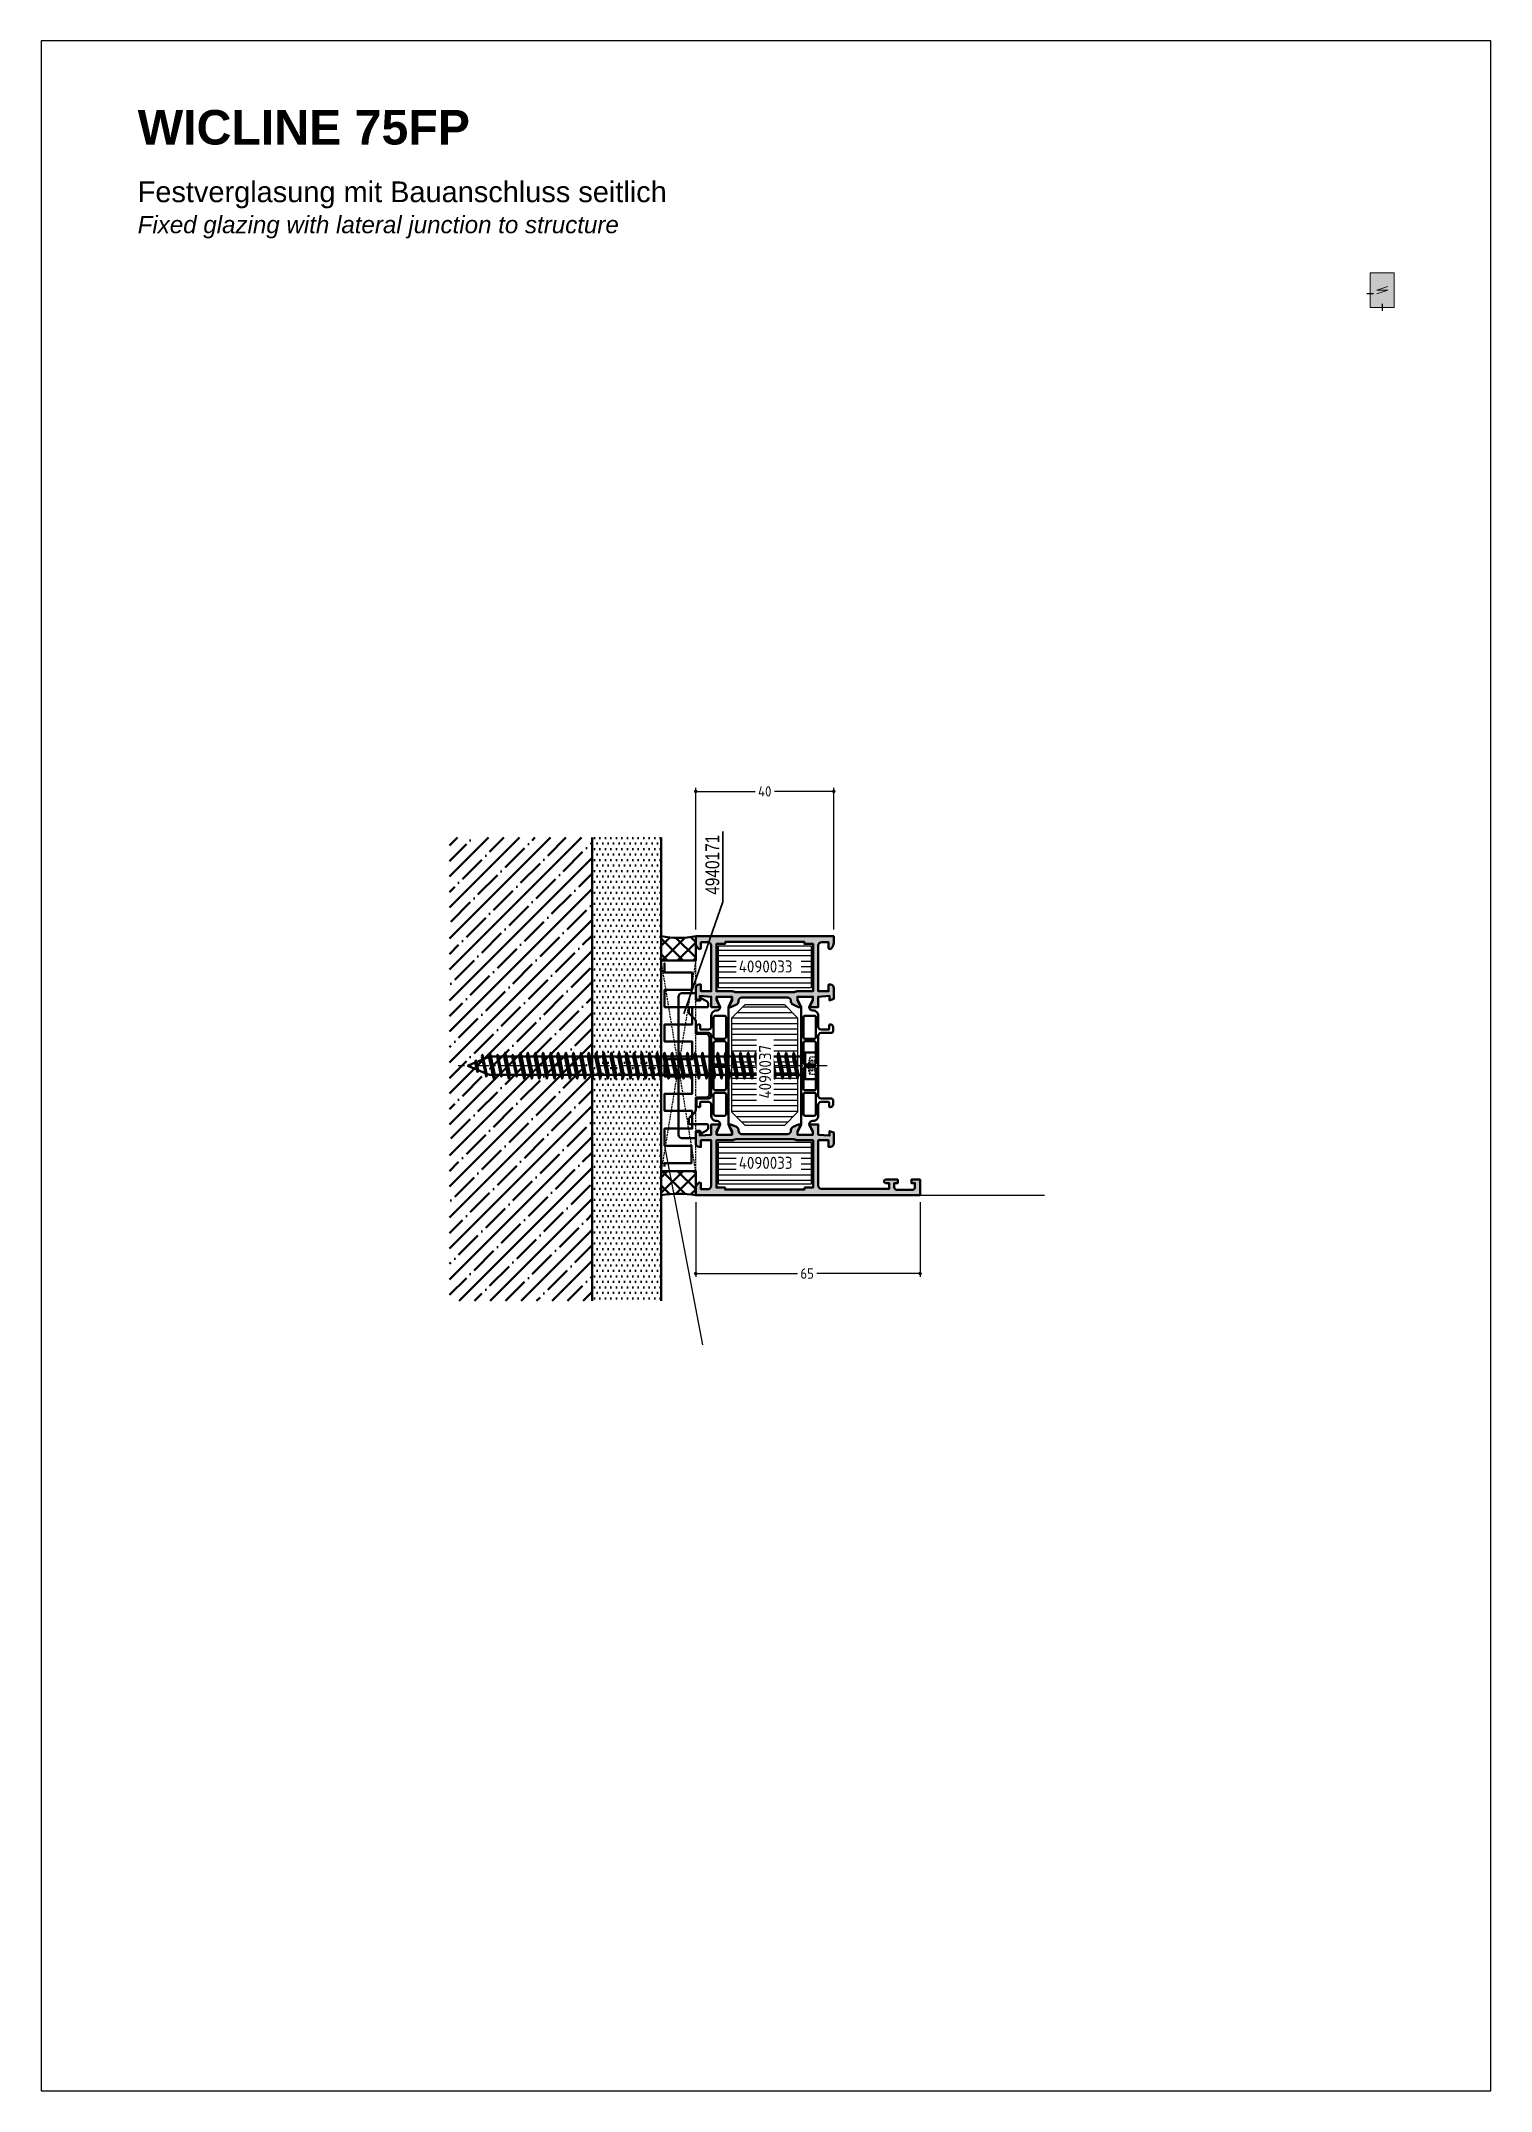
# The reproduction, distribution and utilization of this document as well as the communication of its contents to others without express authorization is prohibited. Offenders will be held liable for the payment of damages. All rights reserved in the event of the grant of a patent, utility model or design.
# Model space of a CAD drawing. Header units: millimetres. Extents: x -103 to 3427, y 224 to 818.
# Drawn here: x 2495 to 2915, y 224 to 818 of the extents above; entities that cross this region are included whole.
import ezdxf

# ---------------------------------------------------------------- set-up
doc = ezdxf.new("R2010")
doc.units = ezdxf.units.MM
doc.linetypes.add('CENTER', pattern=[7, 4, -1, 1, -1])
doc.linetypes.add('VERDECKT', pattern=[0.75, 0.5, -0.25])
for name, color, linetype in [('00TXT', 7, 'Continuous'), ('04TXT', 2, 'Continuous'), ('AM_6', 2, 'Continuous'), ('AM_8', 1, 'Continuous'), ('CENT_25', 40, 'CENTER'), ('CONT2', 2, 'Continuous'), ('HIDE_25', 3, 'VERDECKT'), ('THICKNESS2', 7, 'Continuous'), ('WBC-GER-ENG', 7, 'Continuous')]:
    doc.layers.add(name, color=color, linetype=linetype)
for name, color, linetype, lineweight in [('AM_0', 7, 'Continuous', 50), ('AM_5', 3, 'Continuous', 25), ('AM_S', 7, 'Continuous', 50), ('AM_SP', 30, 'Continuous', 50), ('CONST25', 7, 'Continuous', 50), ('CONST35', 7, 'Continuous', 50), ('Cont3', 70, 'Continuous', 18), ('Cont4', 10, 'Continuous', 13), ('Docu-AM_8', 1, 'Continuous', 25), ('PNR', 2, 'Continuous', 35), ('Visible (ISO)', 7, 'Continuous', 50)]:
    doc.layers.add(name, color=color, linetype=linetype, lineweight=lineweight)
doc.layers.add('BOUND_EXT', color=30, linetype='Continuous', plot=False)
doc.styles.add('HBS_DIMTEXTSTYLE', font='isocp.shx')
doc.styles.get("Standard").update_dxf_attribs({"font": 'ISOCP.SHX'})
doc.styles.add('SWISS', font='swiss.ttf')
doc.styles.add('SWISSB', font='swissb.ttf')
doc.styles.add('SWISSL', font='swissl.ttf')
doc.dimstyles.new('HBS_Cata_1-1', dxfattribs={"dimtxt": 3, "dimasz": 1, "dimexe": 1, "dimexo": 2, "dimgap": 1, "dimtad": 0, "dimtoh": 1, "dimdec": 1, "dimdsep": 46, "dimtxsty": 'HBS_DIMTEXTSTYLE', "dimblk": 'DOT', "dimcen": 0, "dimclrd": 256, "dimclre": 256, "dimclrt": 2, "dimadec": 0, "dimazin": 2, "dimtp": 0.1, "dimtm": 0.1, "dimtfac": 0.7, "dimtdec": 1, "dimtmove": 0, "dimatfit": 3, "dimldrblk": 'NONE', "dimfxl": 1, "dimlwd": -1, "dimlwe": -1, "dimarcsym": 1})
pattern_1 = [(0, (2399.9463, 358.4887), (0.79375, 1.5875), [0, -1.5875])]

msp = doc.modelspace()

# ---------------------------------------------------------------- texts
at = {"layer": 'AM_6', "color": 7, "style": 'SWISSB'}
msp.add_text('WICLINE 75FP', height=10, dxfattribs=at).set_placement((2523.22, 788.07))
at = {"layer": 'AM_6', "color": 10, "style": 'SWISSL', "width": 0.8}
msp.add_text('4940171', height=4, rotation=90, dxfattribs=at).set_placement((2691.69, 570.67))
at = {"layer": 'WBC-GER-ENG', "insert": (2523.22, 777.37), "char_height": 6, "width": 253.5659, "attachment_point": 1, "style": 'SWISS'}
msp.add_mtext('\\pxse0.91667;{\\C40;Festverglasung mit Bauanschluss seitlich\\P\\fSwis721 BT|b0|i1|c0|p34;\\H0.83334x;Fixed glazing with lateral junction to structure}', dxfattribs=at)

# ---------------------------------------------------------------- blocks, each defined once
blk = doc.blocks.new('$$_EX')
at = {"layer": 'BOUND_EXT'}
for p, q in [((210, 297), (0, 297)), ((0, 297), (0, 0)), ((210, 0), (210, 297)), ((0, 0), (210, 0))]:
    blk.add_line(p, q, dxfattribs=at)
blk = doc.blocks.new('Opening01')
at = {"layer": 'AM_0', "ltscale": 0.1}
h = blk.add_hatch(color=256, dxfattribs=at)
h.set_gradient(color1=(173, 173, 173), rotation=135, centered=1, tint=1, name='CURVED')
h.paths.add_polyline_path([(189, 258.4), (196, 258.4), (196, 268.4), (189, 268.4)])
at = {"layer": 'Cont3'}
blk.add_lwpolyline([(189, 258.4), (196, 258.4), (196, 268.4), (189, 268.4)], close=True, dxfattribs=at)
at = {"layer": 'Cont4'}
blk.add_lwpolyline([(190.9, 262.3), (194.1, 263.4), (190.9, 263.4), (194.1, 264.5)], dxfattribs=at)
blk = doc.blocks.new('Linie Konstruktionsschnitt')
at = {"layer": 'CONT2'}
blk.add_line((0, -1), (0, 1), dxfattribs=at)
blk = doc.blocks.new('Schraube')
at = {"layer": 'CENT_25'}
blk.add_line((4235.9, 1223.88), (4129.07, 1223.88), dxfattribs=at)
at = {"layer": 'CONST25'}
for p, q in [((4131.76, 1223.88), (4134.02, 1224.82)), ((4131.76, 1223.88), (4134.49, 1222.75)), ((4134.02, 1224.82), (4134.49, 1222.75)), ((4134.32, 1224.94), (4136.1, 1225.68)), ((4134.32, 1224.94), (4134.84, 1222.61)), ((4136.37, 1225.79), (4137.99, 1226.46)), ((4138.56, 1226.53), (4140.32, 1226.53)), ((4140.61, 1226.53), (4142.37, 1226.53)), ((4142.96, 1226.53), (4144.72, 1226.53)), ((4145.01, 1226.53), (4146.77, 1226.53)), ((4147.36, 1226.53), (4148.97, 1226.53)), ((4149.56, 1226.53), (4151.17, 1226.53)), ((4151.76, 1226.53), (4153.37, 1226.53)), ((4153.96, 1226.53), (4155.57, 1226.53)), ((4156.16, 1226.53), (4157.77, 1226.53)), ((4158.36, 1226.53), (4159.97, 1226.53)), ((4160.56, 1226.53), (4162.17, 1226.53)), ((4162.76, 1226.53), (4164.37, 1226.53)), ((4164.96, 1226.53), (4166.57, 1226.53)), ((4167.16, 1226.53), (4168.77, 1226.53)), ((4169.36, 1226.53), (4170.97, 1226.53)), ((4171.56, 1226.53), (4173.17, 1226.53)), ((4173.76, 1226.53), (4175.37, 1226.53)), ((4175.96, 1226.53), (4177.57, 1226.53)), ((4178.16, 1226.53), (4179.77, 1226.53)), ((4180.36, 1226.53), (4181.97, 1226.53)), ((4182.56, 1226.53), (4184.17, 1226.53)), ((4184.76, 1226.53), (4186.37, 1226.53)), ((4186.96, 1226.53), (4188.57, 1226.53)), ((4189.16, 1226.53), (4190.77, 1226.53)), ((4191.36, 1226.53), (4192.97, 1226.53)), ((4193.56, 1226.53), (4195.17, 1226.53)), ((4195.76, 1226.53), (4197.37, 1226.53)), ((4197.96, 1226.53), (4199.57, 1226.53)), ((4200.16, 1226.53), (4201.77, 1226.53)), ((4202.36, 1226.53), (4203.97, 1226.53)), ((4204.56, 1226.53), (4206.17, 1226.53)), ((4206.76, 1226.53), (4208.37, 1226.53)), ((4208.96, 1226.53), (4210.57, 1226.53)), ((4211.16, 1226.53), (4212.77, 1226.53)), ((4213.36, 1226.53), (4214.97, 1226.53)), ((4215.56, 1226.53), (4217.17, 1226.53)), ((4217.76, 1226.53), (4219.37, 1226.53)), ((4219.96, 1226.53), (4221.57, 1226.53)), ((4222.16, 1226.53), (4223.77, 1226.53)), ((4224.36, 1226.53), (4225.97, 1226.53)), ((4226.56, 1226.53), (4229.56, 1226.53)), ((4134.84, 1222.61), (4136.91, 1221.75)), ((4137.23, 1221.62), (4138.16, 1221.23)), ((4138.16, 1221.23), (4139.07, 1221.23)), ((4139.66, 1221.23), (4141.42, 1221.23)), ((4141.71, 1221.23), (4143.47, 1221.23)), ((4144.06, 1221.23), (4145.82, 1221.23)), ((4146.11, 1221.23), (4147.87, 1221.23)), ((4148.46, 1221.23), (4150.07, 1221.23)), ((4150.66, 1221.23), (4152.27, 1221.23)), ((4152.86, 1221.23), (4154.47, 1221.23)), ((4155.06, 1221.23), (4156.67, 1221.23)), ((4157.26, 1221.23), (4158.87, 1221.23)), ((4159.46, 1221.23), (4161.07, 1221.23)), ((4161.66, 1221.23), (4163.27, 1221.23)), ((4163.86, 1221.23), (4165.47, 1221.23)), ((4166.06, 1221.23), (4167.67, 1221.23)), ((4168.26, 1221.23), (4169.87, 1221.23)), ((4170.46, 1221.23), (4172.07, 1221.23)), ((4172.66, 1221.23), (4174.27, 1221.23)), ((4174.86, 1221.23), (4176.47, 1221.23)), ((4177.06, 1221.23), (4178.67, 1221.23)), ((4179.26, 1221.23), (4180.87, 1221.23)), ((4181.46, 1221.23), (4183.07, 1221.23)), ((4183.66, 1221.23), (4185.27, 1221.23)), ((4185.86, 1221.23), (4187.47, 1221.23)), ((4188.06, 1221.23), (4189.67, 1221.23)), ((4190.26, 1221.23), (4191.87, 1221.23)), ((4192.46, 1221.23), (4194.07, 1221.23)), ((4194.66, 1221.23), (4196.27, 1221.23)), ((4196.86, 1221.23), (4198.47, 1221.23)), ((4199.06, 1221.23), (4200.67, 1221.23)), ((4201.26, 1221.23), (4202.87, 1221.23)), ((4203.46, 1221.23), (4205.07, 1221.23)), ((4205.66, 1221.23), (4207.27, 1221.23)), ((4207.86, 1221.23), (4209.47, 1221.23)), ((4210.06, 1221.23), (4211.67, 1221.23)), ((4212.26, 1221.23), (4213.87, 1221.23)), ((4214.46, 1221.23), (4216.07, 1221.23)), ((4216.66, 1221.23), (4218.27, 1221.23)), ((4218.86, 1221.23), (4220.47, 1221.23)), ((4221.06, 1221.23), (4222.67, 1221.23)), ((4223.26, 1221.23), (4224.87, 1221.23)), ((4225.46, 1221.23), (4227.07, 1221.23)), ((4227.66, 1221.23), (4229.56, 1221.23))]:
    blk.add_line(p, q, dxfattribs=at)
for points in [[(4134.02, 1224.82), (4134.19, 1225.43), (4134.32, 1224.94)], [(4134.49, 1222.75), (4134.68, 1222.04), (4134.84, 1222.61)]]:
    blk.add_lwpolyline(points, dxfattribs=at)
for points in [[(4135.92, 1226.53), (4137.02, 1221.23), (4137.16, 1220.68), (4137.31, 1221.23), (4136.21, 1226.53), (4136.06, 1227.08)], [(4139.66, 1221.23), (4138.56, 1226.53), (4138.26, 1227.63), (4137.97, 1226.53), (4139.07, 1221.23), (4139.36, 1220.13)], [(4140.32, 1226.53), (4141.42, 1221.23), (4141.56, 1220.68), (4141.71, 1221.23), (4140.61, 1226.53), (4140.46, 1227.08)], [(4144.06, 1221.23), (4142.96, 1226.53), (4142.66, 1227.63), (4142.37, 1226.53), (4143.47, 1221.23), (4143.76, 1220.13)], [(4144.72, 1226.53), (4145.82, 1221.23), (4145.96, 1220.68), (4146.11, 1221.23), (4145.01, 1226.53), (4144.86, 1227.08)], [(4148.46, 1221.23), (4147.36, 1226.53), (4147.06, 1227.63), (4146.77, 1226.53), (4147.87, 1221.23), (4148.16, 1220.13)], [(4150.66, 1221.23), (4149.56, 1226.53), (4149.26, 1227.63), (4148.97, 1226.53), (4150.07, 1221.23), (4150.36, 1220.13)], [(4152.86, 1221.23), (4151.76, 1226.53), (4151.46, 1227.63), (4151.17, 1226.53), (4152.27, 1221.23), (4152.56, 1220.13)], [(4155.06, 1221.23), (4153.96, 1226.53), (4153.66, 1227.63), (4153.37, 1226.53), (4154.47, 1221.23), (4154.76, 1220.13)], [(4157.26, 1221.23), (4156.16, 1226.53), (4155.86, 1227.63), (4155.57, 1226.53), (4156.67, 1221.23), (4156.96, 1220.13)], [(4159.46, 1221.23), (4158.36, 1226.53), (4158.06, 1227.63), (4157.77, 1226.53), (4158.87, 1221.23), (4159.16, 1220.13)], [(4161.66, 1221.23), (4160.56, 1226.53), (4160.26, 1227.63), (4159.97, 1226.53), (4161.07, 1221.23), (4161.36, 1220.13)], [(4163.86, 1221.23), (4162.76, 1226.53), (4162.46, 1227.63), (4162.17, 1226.53), (4163.27, 1221.23), (4163.56, 1220.13)], [(4166.06, 1221.23), (4164.96, 1226.53), (4164.66, 1227.63), (4164.37, 1226.53), (4165.47, 1221.23), (4165.76, 1220.13)], [(4168.26, 1221.23), (4167.16, 1226.53), (4166.86, 1227.63), (4166.57, 1226.53), (4167.67, 1221.23), (4167.96, 1220.13)], [(4170.46, 1221.23), (4169.36, 1226.53), (4169.06, 1227.63), (4168.77, 1226.53), (4169.87, 1221.23), (4170.16, 1220.13)], [(4172.66, 1221.23), (4171.56, 1226.53), (4171.26, 1227.63), (4170.97, 1226.53), (4172.07, 1221.23), (4172.36, 1220.13)], [(4174.86, 1221.23), (4173.76, 1226.53), (4173.46, 1227.63), (4173.17, 1226.53), (4174.27, 1221.23), (4174.56, 1220.13)], [(4177.06, 1221.23), (4175.96, 1226.53), (4175.66, 1227.63), (4175.37, 1226.53), (4176.47, 1221.23), (4176.76, 1220.13)], [(4179.26, 1221.23), (4178.16, 1226.53), (4177.86, 1227.63), (4177.57, 1226.53), (4178.67, 1221.23), (4178.96, 1220.13)], [(4181.46, 1221.23), (4180.36, 1226.53), (4180.06, 1227.63), (4179.77, 1226.53), (4180.87, 1221.23), (4181.16, 1220.13)], [(4183.66, 1221.23), (4182.56, 1226.53), (4182.26, 1227.63), (4181.97, 1226.53), (4183.07, 1221.23), (4183.36, 1220.13)], [(4185.86, 1221.23), (4184.76, 1226.53), (4184.46, 1227.63), (4184.17, 1226.53), (4185.27, 1221.23), (4185.56, 1220.13)], [(4188.06, 1221.23), (4186.96, 1226.53), (4186.66, 1227.63), (4186.37, 1226.53), (4187.47, 1221.23), (4187.76, 1220.13)], [(4190.26, 1221.23), (4189.16, 1226.53), (4188.86, 1227.63), (4188.57, 1226.53), (4189.67, 1221.23), (4189.96, 1220.13)], [(4192.46, 1221.23), (4191.36, 1226.53), (4191.06, 1227.63), (4190.77, 1226.53), (4191.87, 1221.23), (4192.16, 1220.13)], [(4194.66, 1221.23), (4193.56, 1226.53), (4193.26, 1227.63), (4192.97, 1226.53), (4194.07, 1221.23), (4194.36, 1220.13)], [(4196.86, 1221.23), (4195.76, 1226.53), (4195.46, 1227.63), (4195.17, 1226.53), (4196.27, 1221.23), (4196.56, 1220.13)], [(4199.06, 1221.23), (4197.96, 1226.53), (4197.66, 1227.63), (4197.37, 1226.53), (4198.47, 1221.23), (4198.76, 1220.13)], [(4201.26, 1221.23), (4200.16, 1226.53), (4199.86, 1227.63), (4199.57, 1226.53), (4200.67, 1221.23), (4200.96, 1220.13)], [(4203.46, 1221.23), (4202.36, 1226.53), (4202.06, 1227.63), (4201.77, 1226.53), (4202.87, 1221.23), (4203.16, 1220.13)], [(4205.66, 1221.23), (4204.56, 1226.53), (4204.26, 1227.63), (4203.97, 1226.53), (4205.07, 1221.23), (4205.36, 1220.13)], [(4207.86, 1221.23), (4206.76, 1226.53), (4206.46, 1227.63), (4206.17, 1226.53), (4207.27, 1221.23), (4207.56, 1220.13)], [(4210.06, 1221.23), (4208.96, 1226.53), (4208.66, 1227.63), (4208.37, 1226.53), (4209.47, 1221.23), (4209.76, 1220.13)], [(4212.26, 1221.23), (4211.16, 1226.53), (4210.86, 1227.63), (4210.57, 1226.53), (4211.67, 1221.23), (4211.96, 1220.13)], [(4214.46, 1221.23), (4213.36, 1226.53), (4213.06, 1227.63), (4212.77, 1226.53), (4213.87, 1221.23), (4214.16, 1220.13)], [(4216.66, 1221.23), (4215.56, 1226.53), (4215.26, 1227.63), (4214.97, 1226.53), (4216.07, 1221.23), (4216.36, 1220.13)], [(4218.86, 1221.23), (4217.76, 1226.53), (4217.46, 1227.63), (4217.17, 1226.53), (4218.27, 1221.23), (4218.56, 1220.13)], [(4221.06, 1221.23), (4219.96, 1226.53), (4219.66, 1227.63), (4219.37, 1226.53), (4220.47, 1221.23), (4220.76, 1220.13)], [(4223.26, 1221.23), (4222.16, 1226.53), (4221.86, 1227.63), (4221.57, 1226.53), (4222.67, 1221.23), (4222.96, 1220.13)], [(4225.46, 1221.23), (4224.36, 1226.53), (4224.06, 1227.63), (4223.77, 1226.53), (4224.87, 1221.23), (4225.16, 1220.13)], [(4227.66, 1221.23), (4226.56, 1226.53), (4226.26, 1227.63), (4225.97, 1226.53), (4227.07, 1221.23), (4227.36, 1220.13)]]:
    blk.add_lwpolyline(points, close=True, dxfattribs=at)
blk.add_lwpolyline([(4233.06, 1227.73), (4229.56, 1227.73), (4229.56, 1220.03), (4233.06, 1220.03, 0.414214), (4233.36, 1220.33), (4233.36, 1227.43, 0.414214)], format="xyb", close=True, dxfattribs=at)
at = {"layer": 'HIDE_25', "linetype": 'VERDECKT'}
for points in [[(4230.93, 1226.38), (4230.33, 1223.88)], [(4230.93, 1221.38), (4230.33, 1223.88)], [(4233.28, 1225.38), (4230.88, 1225.38)], [(4233.36, 1226.38), (4230.93, 1226.38)], [(4233.36, 1224.88), (4230.93, 1224.88)], [(4233.28, 1222.38), (4230.88, 1222.38)], [(4233.36, 1222.88), (4230.93, 1222.88)], [(4233.36, 1221.38), (4230.93, 1221.38)]]:
    blk.add_lwpolyline(points, dxfattribs=at)
for centre, radius, start, end in [((4239.03, 1223.88), 8.16, 172.95849, 187.04151), ((4235.73, 1225.63), 4.85, 171.10522, 188.89478), ((4236.72, 1223.88), 3.5, 163.41492, 196.58508), ((4235.73, 1222.13), 4.85, 171.10522, 188.89478)]:
    blk.add_arc(centre, radius, start, end, dxfattribs=at)
at = {"layer": 'HIDE_25'}
for centre in [(4236.12, 1225.63), (4236.12, 1222.13)]:
    blk.add_arc(centre, 2.86, 164.78602, 195.21398, dxfattribs=at)
blk = doc.blocks.new('4090037x')
at = {"layer": 'AM_8'}
h = blk.add_hatch(dxfattribs=at)
h.set_pattern_fill('ANSI31', color=256, scale=0.5, angle=45)
h.set_pattern_definition([(90, (-685.7828, -356.0314), (-1.5875, 3e-16), [])])
h.paths.add_polyline_path([(144.64, 1346.48), (140.84, 1350.28), (140.84, 1361.68), (144.64, 1365.48), (172.04, 1365.48), (175.84, 1361.68), (175.84, 1350.28), (172.04, 1346.48)])
at = {"layer": 'AM_6'}
blk.add_lwpolyline([(175.84, 1350.28), (172.04, 1346.48), (144.64, 1346.48), (140.84, 1350.28), (140.84, 1361.68), (144.64, 1365.48), (172.04, 1365.48), (175.84, 1361.68), (175.84, 1350.33)], dxfattribs=at)
at = {"layer": '04TXT', "insert": (148.61, 1357.62), "char_height": 3.5, "attachment_point": 1, "bg_fill": 3, "box_fill_scale": 1.2, "bg_fill_color": 256, "bg_fill_transparency": 0}
blk.add_mtext_dynamic_manual_height_columns('{\\C7;4090037}', width=17.6993, gutter_width=12.5, heights=[3.5], dxfattribs=at)
blk = doc.blocks.new('4090033x')
at = {"layer": 'AM_8'}
h = blk.add_hatch(dxfattribs=at)
h.set_pattern_fill('ANSI31', color=256, scale=0.5, angle=45)
h.set_pattern_definition([(90, (-662.6117, -355.7814), (-1.5875, 3e-16), [])])
h.paths.add_polyline_path([(123.89, 1342.48), (135.89, 1342.48), (135.89, 1369.48), (123.89, 1369.48)])
at = {"layer": 'AM_6'}
blk.add_lwpolyline([(123.89, 1342.48), (135.89, 1342.48), (135.89, 1369.48), (123.89, 1369.48)], close=True, dxfattribs=at)
at = {"layer": '04TXT', "insert": (128.04, 1348.45), "char_height": 3.5, "attachment_point": 1, "rotation": 90, "bg_fill": 3, "box_fill_scale": 1.2, "bg_fill_color": 256, "bg_fill_transparency": 0}
blk.add_mtext_dynamic_manual_height_columns('{\\C7;4090033}', width=17.3352, gutter_width=12.5, heights=[3.5], dxfattribs=at)
blk = doc.blocks.new('4940171x')
at = {"layer": 'Visible (ISO)'}
for p, q in [((5067.09, -4013.34), (5067.09, -4014.07)), ((5067.29, -4014.27), (5072.49, -4014.27)), ((5068.93, -4011.71), (5067.59, -4012.48)), ((5069.19, -4011.67), (5069.08, -4011.67)), ((5069.29, -4012.22), (5069.29, -4011.77)), ((5070.49, -4012.32), (5069.39, -4012.32)), ((5070.69, -4010.42), (5070.69, -4012.12)), ((5074.69, -4010.22), (5070.89, -4010.22)), ((5072.69, -4014.47), (5072.69, -4015.93)), ((5075.69, -4011.22), (5075.69, -4051.22)), ((5070.69, -4018.43), (5070.69, -4021.82)), ((5072.63, -4016.08), (5070.99, -4017.72)), ((5066.69, -4023.02), (5066.69, -4039.42)), ((5070.49, -4022.02), (5067.69, -4022.02)), ((5070.49, -4040.42), (5067.69, -4040.42)), ((5070.69, -4044), (5070.69, -4040.62)), ((5072.63, -4046.36), (5070.99, -4044.71)), ((5067.09, -4049.09), (5067.09, -4048.37)), ((5067.29, -4048.17), (5072.49, -4048.17)), ((5068.93, -4050.73), (5067.59, -4049.96)), ((5069.19, -4050.77), (5069.08, -4050.77)), ((5069.29, -4050.22), (5069.29, -4050.67)), ((5070.49, -4050.12), (5069.39, -4050.12)), ((5070.69, -4052.02), (5070.69, -4050.32)), ((5072.69, -4047.97), (5072.69, -4046.5)), ((5074.69, -4052.22), (5070.89, -4052.22))]:
    blk.add_line(p, q, dxfattribs=at)
for centre, radius, start, end in [((5068.09, -4013.34), 1, 120, 180), ((5067.29, -4014.07), 0.2, 180, 270), ((5069.08, -4011.97), 0.3, 90, 120), ((5069.19, -4011.77), 0.1, 0, 90), ((5069.39, -4012.22), 0.1, 180, 270), ((5070.49, -4012.12), 0.2, 270, 0), ((5070.89, -4010.42), 0.2, 90, 180), ((5072.49, -4014.47), 0.2, 0, 90), ((5074.69, -4011.22), 1, 0, 90), ((5071.69, -4018.43), 1, 135, 180), ((5072.49, -4015.93), 0.2, 315, 0), ((5067.69, -4023.02), 1, 90, 180), ((5070.49, -4021.82), 0.2, 270, 0), ((5067.69, -4039.42), 1, 180, 270), ((5070.49, -4040.62), 0.2, 0, 90), ((5071.69, -4044), 1, 180, 225), ((5067.29, -4048.37), 0.2, 90, 180), ((5068.09, -4049.09), 1, 180, 240), ((5069.08, -4050.47), 0.3, 240, 270), ((5069.19, -4050.67), 0.1, 270, 0), ((5069.39, -4050.22), 0.1, 90, 180), ((5070.49, -4050.32), 0.2, 0, 90), ((5072.49, -4047.97), 0.2, 270, 0), ((5072.49, -4046.5), 0.2, 0, 45), ((5070.89, -4052.02), 0.2, 180, 270), ((5074.69, -4051.22), 1, 270, 0)]:
    blk.add_arc(centre, radius, start, end, dxfattribs=at)
blk = doc.blocks.new('A-1311073_docu_wos')
at = {"layer": 'Docu-AM_8'}
h = blk.add_hatch(color=256, dxfattribs=at)
edge = h.paths.add_edge_path()
edge.add_line((20.5, 29.8), (19.77, 28.19))
edge.add_arc((18.86, 28.6), 1, 270, 335.55605, ccw=False)
edge.add_line((18.86, 27.6), (18.7, 27.6))
edge.add_arc((18.7, 26.6), 1, 90, 180)
edge.add_line((17.7, 26.6), (17.7, 13.4))
edge.add_arc((18.7, 13.4), 1, 180, 270)
edge.add_line((18.7, 12.4), (18.86, 12.4))
edge.add_arc((18.86, 11.4), 1, 24.44395, 90, ccw=False)
edge.add_line((19.77, 11.81), (20.5, 10.2))
edge.add_line((20.5, 10.2), (20.5, 9.5))
edge.add_line((20.5, 9.5), (18.3, 10.5))
edge.add_line((18.3, 10.5), (17.5, 10.5))
edge.add_line((17.5, 10.5), (17.5, 6.1))
edge.add_line((17.5, 6.1), (18.3, 6.1))
edge.add_line((18.3, 6.1), (20.5, 7.1))
edge.add_line((20.5, 7.1), (20.5, 4.5))
edge.add_line((20.5, 4.5), (17.5, 4.5))
edge.add_line((17.5, 4.5), (17.28, 1.2))
edge.add_line((17.28, 1.2), (18.59, 1.2))
edge.add_line((18.59, 1.2), (18.15, 0))
edge.add_line((18.15, 0), (15, 0))
edge.add_arc((15, 1), 1, 180, 270, ccw=False)
edge.add_line((14, 1), (14, 1.5))
edge.add_line((14, 1.5), (15.9, 1.5))
edge.add_line((15.9, 1.5), (15.9, 4.5))
edge.add_line((15.9, 4.5), (2.7, 4.5))
edge.add_arc((2.7, 3.5), 1, 90, 180)
edge.add_line((1.7, 3.5), (1.7, 1.5))
edge.add_line((1.7, 1.5), (3.5, 1.5))
edge.add_line((3.5, 1.5), (3.71, 0.99))
edge.add_line((3.71, 0.99), (3.31, 0.59))
edge.add_arc((1.9, 2), 2, 270, 315, ccw=False)
edge.add_line((1.9, 0), (0, 0))
edge.add_line((0, 0), (0, 65))
edge.add_line((0, 65), (4.5, 65))
edge.add_line((4.5, 65), (4.5, 62.5))
edge.add_line((4.5, 62.5), (3.5, 62.5))
edge.add_line((3.5, 62.5), (3.5, 63.5))
edge.add_line((3.5, 63.5), (2.3, 63.5))
edge.add_arc((2.3, 62.7), 0.8, 90, 180)
edge.add_line((1.5, 62.7), (1.5, 58.3))
edge.add_arc((2.3, 58.3), 0.8, 180, 270)
edge.add_line((2.3, 57.5), (3.5, 57.5))
edge.add_line((3.5, 57.5), (3.5, 58.5))
edge.add_line((3.5, 58.5), (4.5, 58.5))
edge.add_line((4.5, 58.5), (4.5, 55))
edge.add_arc((4, 55), 0.5, -180, 0, ccw=False)
edge.add_line((3.5, 55), (3.5, 56))
edge.add_line((3.5, 56), (1.8, 56))
edge.add_line((1.8, 56), (1.8, 36.5))
edge.add_arc((2.8, 36.5), 1, 180, 270)
edge.add_line((2.8, 35.5), (15.9, 35.5))
edge.add_line((15.9, 35.5), (15.9, 38.5))
edge.add_line((15.9, 38.5), (14, 38.5))
edge.add_line((14, 38.5), (14, 39))
edge.add_arc((15, 39), 1, 90, 180, ccw=False)
edge.add_line((15, 40), (18.15, 40))
edge.add_line((18.15, 40), (18.59, 38.8))
edge.add_line((18.59, 38.8), (17.28, 38.8))
edge.add_line((17.28, 38.8), (17.5, 35.5))
edge.add_line((17.5, 35.5), (20.5, 35.5))
edge.add_line((20.5, 35.5), (20.5, 32.9))
edge.add_line((20.5, 32.9), (18.3, 33.9))
edge.add_line((18.3, 33.9), (17.5, 33.9))
edge.add_line((17.5, 33.9), (17.5, 29.5))
edge.add_line((17.5, 29.5), (18.3, 29.5))
edge.add_line((18.3, 29.5), (20.5, 30.5))
edge.add_line((20.5, 30.5), (20.5, 29.8))
edge = h.paths.add_edge_path(flags=0)
edge.add_line((2.2, 31.5), (2.2, 34))
edge.add_line((2.2, 34), (15.9, 34))
edge.add_line((15.9, 34), (15.9, 29.65))
edge.add_arc((17.95, 29.65), 2.05, 180, 205.6256)
edge.add_arc((15.2, 28.33), 1, 0, 25.6256, ccw=False)
edge.add_line((16.2, 28.33), (16.2, 11.67))
edge.add_arc((15.2, 11.67), 1, -25.6256, 0, ccw=False)
edge.add_arc((17.95, 10.35), 2.05, 154.3744, 180)
edge.add_line((15.9, 10.35), (15.9, 6))
edge.add_line((15.9, 6), (2.2, 6))
edge.add_line((2.2, 6), (2.2, 8.5))
edge.add_line((2.2, 8.5), (1.6, 8.5))
edge.add_line((1.6, 8.5), (1.6, 31.5))
edge.add_line((1.6, 31.5), (2.2, 31.5))
h = blk.add_hatch(color=256, dxfattribs=at)
edge = h.paths.add_edge_path()
edge.add_line((54.5, 29.8), (54.5, 30.5))
edge.add_line((54.5, 30.5), (56.7, 29.5))
edge.add_line((56.7, 29.5), (57.5, 29.5))
edge.add_line((57.5, 29.5), (57.5, 33.9))
edge.add_line((57.5, 33.9), (56.7, 33.9))
edge.add_line((56.7, 33.9), (54.5, 32.9))
edge.add_line((54.5, 32.9), (54.5, 35.5))
edge.add_line((54.5, 35.5), (57.5, 35.5))
edge.add_line((57.5, 35.5), (57.72, 38.8))
edge.add_line((57.72, 38.8), (56.41, 38.8))
edge.add_line((56.41, 38.8), (56.85, 40))
edge.add_line((56.85, 40), (60, 40))
edge.add_arc((60, 39), 1, 360, 450, ccw=False)
edge.add_line((61, 39), (61, 38.5))
edge.add_line((61, 38.5), (59.1, 38.5))
edge.add_line((59.1, 38.5), (59.1, 35.5))
edge.add_line((59.1, 35.5), (72.3, 35.5))
edge.add_arc((72.3, 36.5), 1, 270, 360)
edge.add_line((73.3, 36.5), (73.3, 38.5))
edge.add_line((73.3, 38.5), (71.5, 38.5))
edge.add_line((71.5, 38.5), (71.29, 39.01))
edge.add_line((71.29, 39.01), (71.69, 39.41))
edge.add_arc((73.1, 38), 2, 450, 495, ccw=False)
edge.add_line((73.1, 40), (75, 40))
edge.add_line((75, 40), (75, 0))
edge.add_line((75, 0), (73.1, 0))
edge.add_arc((73.1, 2), 2, 225, 270, ccw=False)
edge.add_line((71.69, 0.59), (71.29, 0.99))
edge.add_line((71.29, 0.99), (71.5, 1.5))
edge.add_line((71.5, 1.5), (73.3, 1.5))
edge.add_line((73.3, 1.5), (73.3, 3.5))
edge.add_arc((72.3, 3.5), 1, 360, 450)
edge.add_line((72.3, 4.5), (59.1, 4.5))
edge.add_line((59.1, 4.5), (59.1, 1.5))
edge.add_line((59.1, 1.5), (61, 1.5))
edge.add_line((61, 1.5), (61, 1))
edge.add_arc((60, 1), 1, 270, 360, ccw=False)
edge.add_line((60, 0), (56.85, 0))
edge.add_line((56.85, 0), (56.41, 1.2))
edge.add_line((56.41, 1.2), (57.72, 1.2))
edge.add_line((57.72, 1.2), (57.5, 4.5))
edge.add_line((57.5, 4.5), (54.5, 4.5))
edge.add_line((54.5, 4.5), (54.5, 7.1))
edge.add_line((54.5, 7.1), (56.7, 6.1))
edge.add_line((56.7, 6.1), (57.5, 6.1))
edge.add_line((57.5, 6.1), (57.5, 10.5))
edge.add_line((57.5, 10.5), (56.7, 10.5))
edge.add_line((56.7, 10.5), (54.5, 9.5))
edge.add_line((54.5, 9.5), (54.5, 10.2))
edge.add_line((54.5, 10.2), (55.23, 11.81))
edge.add_arc((56.14, 11.4), 1, 450, 515.55605, ccw=False)
edge.add_line((56.14, 12.4), (56.3, 12.4))
edge.add_arc((56.3, 13.4), 1, 270, 360)
edge.add_line((57.3, 13.4), (57.3, 26.6))
edge.add_arc((56.3, 26.6), 1, 360, 450)
edge.add_line((56.3, 27.6), (56.14, 27.6))
edge.add_arc((56.14, 28.6), 1, 204.44395, 270, ccw=False)
edge.add_line((55.23, 28.19), (54.5, 29.8))
edge = h.paths.add_edge_path(flags=0)
edge.add_line((73.4, 8.5), (73.4, 31.5))
edge.add_line((73.4, 31.5), (72.8, 31.5))
edge.add_line((72.8, 31.5), (72.8, 34))
edge.add_line((72.8, 34), (59.1, 34))
edge.add_line((59.1, 34), (59.1, 29.65))
edge.add_arc((57.05, 29.65), 2.05, 334.3744, 360, ccw=False)
edge.add_arc((59.8, 28.33), 1, 514.3744, 540)
edge.add_line((58.8, 28.33), (58.8, 11.67))
edge.add_arc((59.8, 11.67), 1, 540, 565.6256)
edge.add_arc((57.05, 10.35), 2.05, 360, 385.6256, ccw=False)
edge.add_line((59.1, 10.35), (59.1, 6))
edge.add_line((59.1, 6), (72.8, 6))
edge.add_line((72.8, 6), (72.8, 8.5))
edge.add_line((72.8, 8.5), (73.4, 8.5))
at = {"layer": 'AM_S'}
for points in [[(20.5, 29.8), (19.77, 28.19, -0.294108), (18.86, 27.6), (18.7, 27.6, 0.414214), (17.7, 26.6), (17.7, 13.4, 0.414214), (18.7, 12.4), (18.86, 12.4, -0.294108), (19.77, 11.81), (20.5, 10.2), (20.5, 9.5), (18.3, 10.5), (17.5, 10.5), (17.5, 6.1), (18.3, 6.1), (20.5, 7.1), (20.5, 4.5), (17.5, 4.5), (17.28, 1.2), (18.59, 1.2), (18.15, 0), (15, 0, -0.414214), (14, 1), (14, 1.5), (15.9, 1.5), (15.9, 4.5), (2.7, 4.5, 0.414214), (1.7, 3.5), (1.7, 1.5), (3.5, 1.5), (3.71, 0.99), (3.31, 0.59, -0.198912), (1.9, 0), (0, 0), (0, 65), (4.5, 65), (4.5, 62.5), (3.5, 62.5), (3.5, 63.5), (2.3, 63.5, 0.414214), (1.5, 62.7), (1.5, 58.3, 0.414214), (2.3, 57.5), (3.5, 57.5), (3.5, 58.5), (4.5, 58.5), (4.5, 55, -1), (3.5, 55), (3.5, 56), (1.8, 56), (1.8, 36.5, 0.414214), (2.8, 35.5), (15.9, 35.5), (15.9, 38.5), (14, 38.5), (14, 39, -0.414214), (15, 40), (18.15, 40), (18.59, 38.8), (17.28, 38.8), (17.5, 35.5), (20.5, 35.5), (20.5, 32.9), (18.3, 33.9), (17.5, 33.9), (17.5, 29.5), (18.3, 29.5), (20.5, 30.5), (20.5, 29.8)], [(54.5, 29.8), (54.5, 30.5), (56.7, 29.5), (57.5, 29.5), (57.5, 33.9), (56.7, 33.9), (54.5, 32.9), (54.5, 35.5), (57.5, 35.5), (57.72, 38.8), (56.41, 38.8), (56.85, 40), (60, 40, -0.414214), (61, 39), (61, 38.5), (59.1, 38.5), (59.1, 35.5), (72.3, 35.5, 0.414214), (73.3, 36.5), (73.3, 38.5), (71.5, 38.5), (71.29, 39.01), (71.69, 39.41, -0.198912), (73.1, 40), (75, 40), (75, 0), (73.1, 0, -0.198912), (71.69, 0.59), (71.29, 0.99), (71.5, 1.5), (73.3, 1.5), (73.3, 3.5, 0.414214), (72.3, 4.5), (59.1, 4.5), (59.1, 1.5), (61, 1.5), (61, 1, -0.414214), (60, 0), (56.85, 0), (56.41, 1.2), (57.72, 1.2), (57.5, 4.5), (54.5, 4.5), (54.5, 7.1), (56.7, 6.1), (57.5, 6.1), (57.5, 10.5), (56.7, 10.5), (54.5, 9.5), (54.5, 10.2), (55.23, 11.81, -0.294108), (56.14, 12.4), (56.3, 12.4, 0.414214), (57.3, 13.4), (57.3, 26.6, 0.414214), (56.3, 27.6), (56.14, 27.6, -0.294108), (55.23, 28.19), (54.5, 29.8)], [(2.2, 31.5), (2.2, 34), (15.9, 34), (15.9, 29.65, 0.112281), (16.1, 28.76, -0.112281), (16.2, 28.33), (16.2, 11.67, -0.112281), (16.1, 11.24, 0.112281), (15.9, 10.35), (15.9, 6), (2.2, 6), (2.2, 8.5), (1.6, 8.5), (1.6, 31.5), (2.2, 31.5)], [(73.4, 8.5), (73.4, 31.5), (72.8, 31.5), (72.8, 34), (59.1, 34), (59.1, 29.65, -0.112281), (58.9, 28.76, 0.112281), (58.8, 28.33), (58.8, 11.67, 0.112281), (58.9, 11.24, -0.112281), (59.1, 10.35), (59.1, 6), (72.8, 6), (72.8, 8.5), (73.4, 8.5)]]:
    blk.add_lwpolyline(points, format="xyb", close=True, dxfattribs=at)
at = {"layer": 'AM_SP'}
for points in [[(54.5, 32.9), (54.5, 32.95), (56.5, 33.95), (57.5, 33.95), (57.5, 29.45), (56.5, 29.45), (54.5, 30.45), (54.5, 30.5), (20.5, 30.5), (20.5, 30.45), (18.5, 29.45), (17.5, 29.45), (17.5, 33.95), (18.5, 33.95), (20.5, 32.95), (20.5, 32.9, 0.414214), (21.5, 33.9), (21.5, 34, -0.414214), (23, 35.5), (26.2, 35.5, 0.414214), (27, 36.3), (27, 38.5, 0.414214), (26.8, 38.7), (25.7, 38.7, -0.414214), (25.5, 38.9), (25.5, 39, -0.414214), (26.3, 39.8), (27.5, 39.8, -0.414214), (28, 39.3), (28, 36.3, 0.414214), (28.8, 35.5), (46.2, 35.5, 0.414214), (47, 36.3), (47, 39.3, -0.414214), (47.5, 39.8), (48.7, 39.8, -0.414214), (49.5, 39), (49.5, 38.9, -0.414214), (49.3, 38.7), (48.2, 38.7, 0.414214), (48, 38.5), (48, 36.3, 0.414214), (48.8, 35.5), (52, 35.5, -0.414214), (53.5, 34), (53.5, 33.9, 0.414214), (54.5, 32.9)], [(23, 31.7), (23, 34.3, -0.414214), (23.5, 34.8), (29.2, 34.8, -0.414214), (29.7, 34.3), (29.7, 31.7, -0.414214), (29.2, 31.2), (23.5, 31.2, -0.414214), (23, 31.7)], [(30.4, 31.7), (30.4, 34.3, -0.414214), (30.9, 34.8), (36.65, 34.8, -0.414214), (37.15, 34.3), (37.15, 31.7, -0.414214), (36.65, 31.2), (30.9, 31.2, -0.414214), (30.4, 31.7)], [(44.6, 31.7, -0.414214), (44.1, 31.2), (38.35, 31.2, -0.414214), (37.85, 31.7), (37.85, 34.3, -0.414214), (38.35, 34.8), (44.1, 34.8, -0.414214), (44.6, 34.3), (44.6, 31.7)], [(45.3, 31.7), (45.3, 34.3, -0.414214), (45.8, 34.8), (51.5, 34.8, -0.414214), (52, 34.3), (52, 31.7, -0.414214), (51.5, 31.2), (45.8, 31.2, -0.414214), (45.3, 31.7)], [(54.5, 7.1), (54.5, 7.05), (56.5, 6.05), (57.5, 6.05), (57.5, 10.55), (56.5, 10.55), (54.5, 9.55), (54.5, 9.5), (20.5, 9.5), (20.5, 9.55), (18.5, 10.55), (17.5, 10.55), (17.5, 6.05), (18.5, 6.05), (20.5, 7.05), (20.5, 7.1, -0.414214), (21.5, 6.1), (21.5, 6, 0.414214), (23, 4.5), (26.2, 4.5, -0.414214), (27, 3.7), (27, 1.5, -0.414214), (26.8, 1.3), (25.7, 1.3, 0.414214), (25.5, 1.1), (25.5, 1, 0.414214), (26.3, 0.2), (27.5, 0.2, 0.414214), (28, 0.7), (28, 3.7, -0.414214), (28.8, 4.5), (46.2, 4.5, -0.414214), (47, 3.7), (47, 0.7, 0.414214), (47.5, 0.2), (48.7, 0.2, 0.414214), (49.5, 1), (49.5, 1.1, 0.414214), (49.3, 1.3), (48.2, 1.3, -0.414214), (48, 1.5), (48, 3.7, -0.414214), (48.8, 4.5), (52, 4.5, 0.414214), (53.5, 6), (53.5, 6.1, -0.414214), (54.5, 7.1)], [(23, 8.3), (23, 5.7, 0.414214), (23.5, 5.2), (29.2, 5.2, 0.414214), (29.7, 5.7), (29.7, 8.3, 0.414214), (29.2, 8.8), (23.5, 8.8, 0.414214), (23, 8.3)], [(30.4, 8.3), (30.4, 5.7, 0.414214), (30.9, 5.2), (36.65, 5.2, 0.414214), (37.15, 5.7), (37.15, 8.3, 0.414214), (36.65, 8.8), (30.9, 8.8, 0.414214), (30.4, 8.3)], [(44.6, 8.3, 0.414214), (44.1, 8.8), (38.35, 8.8, 0.414214), (37.85, 8.3), (37.85, 5.7, 0.414214), (38.35, 5.2), (44.1, 5.2, 0.414214), (44.6, 5.7), (44.6, 8.3)], [(45.3, 8.3), (45.3, 5.7, 0.414214), (45.8, 5.2), (51.5, 5.2, 0.414214), (52, 5.7), (52, 8.3, 0.414214), (51.5, 8.8), (45.8, 8.8, 0.414214), (45.3, 8.3)]]:
    blk.add_lwpolyline(points, format="xyb", close=True, dxfattribs=at)
blk = doc.blocks.new('_Dot')
at = {"color": 0, "linetype": 'ByBlock', "lineweight": -2}
blk.add_line((-0.5, 0), (-1, 0), dxfattribs=at)
at = {"color": 0, "linetype": 'ByBlock', "const_width": 0.5}
blk.add_lwpolyline([(-0.25, 0, 1), (0.25, 0, 1)], format="xyb", close=True, dxfattribs=at)
blk = doc.blocks.new('*D147')
at = {"layer": 'AM_5', "transparency": 16777216}
for p, q in [((2684.86, 560.64), (2684.86, 601.64)), ((2685.86, 600.64), (2702.06, 600.64)), ((2723.86, 600.64), (2707.66, 600.64)), ((2724.86, 560.64), (2724.86, 601.64))]:
    blk.add_line(p, q, dxfattribs=at)
at = {"layer": 'Defpoints', "color": 0, "transparency": 16777216}
for p in [(2724.86, 600.64), (2684.86, 558.64), (2724.86, 558.64)]:
    blk.add_point(p, dxfattribs=at)
at = {"layer": 'AM_5', "transparency": 16777216, "rotation": 180}
blk.add_blockref('_Dot', (2684.86, 600.64), dxfattribs=at)
at = {"layer": 'AM_5', "transparency": 16777216}
blk.add_blockref('_Dot', (2724.86, 600.64), dxfattribs=at)
at = {"layer": 'AM_5', "color": 2, "transparency": 16777216, "insert": (2704.86, 600.64), "char_height": 3, "attachment_point": 5, "style": 'HBS_DIMTEXTSTYLE'}
blk.add_mtext('40', dxfattribs=at)
blk = doc.blocks.new('_None')
blk = doc.blocks.new('*D148')
at = {"layer": 'AM_5', "transparency": 16777216}
for p, q in [((2684.86, 481.64), (2684.86, 459.93)), ((2749.86, 481.64), (2749.86, 459.93)), ((2685.86, 460.93), (2714.33, 460.93)), ((2748.86, 460.93), (2719.93, 460.93))]:
    blk.add_line(p, q, dxfattribs=at)
at = {"layer": 'Defpoints', "color": 0, "transparency": 16777216}
for p in [(2684.86, 483.64), (2749.86, 483.64), (2684.86, 460.93)]:
    blk.add_point(p, dxfattribs=at)
at = {"layer": 'AM_5', "transparency": 16777216, "rotation": 180}
blk.add_blockref('_Dot', (2684.86, 460.93), dxfattribs=at)
at = {"layer": 'AM_5', "transparency": 16777216}
blk.add_blockref('_Dot', (2749.86, 460.93), dxfattribs=at)
at = {"layer": 'AM_5', "color": 2, "transparency": 16777216, "insert": (2717.13, 460.93), "char_height": 3, "attachment_point": 5, "style": 'HBS_DIMTEXTSTYLE'}
blk.add_mtext('65', dxfattribs=at)

# ---------------------------------------------------------------- dimensions: what is measured, and where the dimension line sits
at = {"layer": 'AM_5'}
dim = msp.add_linear_dim(base=(2684.86, 460.93), p1=(2749.86, 483.64), p2=(2684.86, 483.64), dimstyle='HBS_Cata_1-1', override={"dimtfac": 0.71}, dxfattribs=at)
dim.commit()
dim.dimension.update_dxf_attribs({"geometry": '*D148', "text_midpoint": (2717.13, 460.93), "dimtype": 160})

# ---------------------------------------------------------------- hatches: boundary and pattern name
at = {"layer": 'CONST25'}
h = msp.add_hatch(dxfattribs=at)
h.set_pattern_fill('ANSI35', color=256, style=0)
h.set_pattern_definition([(45, (2410.7566, 211.523), (-4.49013, 4.49013), []), (45, (2415.247, 211.523), (-4.49013, 4.49013), [7.9375, -1.5875, 0, -1.5875])])
h.paths.add_polyline_path([(2654.87, 515.25), (2613.54, 515.25), (2613.54, 453.01), (2654.87, 453.01)])
h.paths.add_polyline_path([(2654.87, 520.23), (2613.54, 520.25), (2613.54, 515.25), (2654.87, 515.25)])
h.paths.add_polyline_path([(2654.87, 525.25), (2613.57, 525.25), (2613.57, 520.25), (2654.87, 520.23)])
h.paths.add_polyline_path([(2654.87, 587.24), (2613.54, 587.24), (2613.54, 525.25), (2654.87, 525.25)])
h = msp.add_hatch(dxfattribs=at)
h.set_pattern_fill('DOTS', color=256, style=0)
h.set_pattern_definition(pattern_1)
h.paths.add_polyline_path([(2674.86, 587.24), (2654.87, 587.24), (2654.87, 525.25), (2674.86, 525.25), (2674.86, 551.64)])
h.paths.add_polyline_path([(2674.86, 525.25), (2654.87, 525.25), (2654.87, 520.23), (2674.86, 520.2)])
h = msp.add_hatch(dxfattribs=at)
h.set_pattern_fill('ANSI37', color=256, style=0)
h.set_pattern_definition([(45, (2386.3083, -244.5634), (-2.245064, 2.245064), []), (135, (2386.3083, -244.5634), (-2.245064, -2.245064), [])])
h.paths.add_polyline_path([(2684.86, 558.64, -0.08392), (2674.86, 558.64), (2674.86, 551.64), (2684.86, 551.64)])
h = msp.add_hatch(dxfattribs=at)
h.set_pattern_fill('DOTS', color=256, style=0)
h.set_pattern_definition(pattern_1)
h.paths.add_polyline_path([(2654.87, 453.04), (2674.86, 453.04), (2674.87, 520.2), (2654.87, 520.23)])
h = msp.add_hatch(dxfattribs=at)
h.set_pattern_fill('ANSI37', color=256, style=0)
h.set_pattern_definition([(315, (2386.3092, 1286.8443), (-2.245064, -2.245064), []), (225, (2386.3092, 1286.8443), (-2.245064, 2.245064), [])])
h.paths.add_polyline_path([(2684.86, 483.64, 0.08392), (2674.86, 483.64), (2674.86, 490.64), (2684.86, 490.64)])

# ---------------------------------------------------------------- linework, layer by layer
at = {"layer": '00TXT', "color": 3}
msp.add_line((2675.86, 497.94), (2686.84, 440.32), dxfattribs=at)
at = {"layer": 'CONST35'}
for points in [[(2654.87, 587.24), (2654.87, 453.04)], [(2674.86, 587.24), (2674.86, 453.04)], [(2675.86, 550.82), (2675.86, 550.82), (2675.86, 550.82), (2675.86, 550.82), (2675.86, 550.82), (2675.86, 548.14), (2683.86, 548.14), (2683.86, 543.14), (2675.86, 543.14), (2675.86, 538.14), (2683.86, 538.14), (2683.86, 533.14), (2675.86, 533.14), (2675.86, 528.14), (2683.86, 528.14), (2683.86, 523.04), (2675.86, 523.04), (2675.86, 518.04), (2683.86, 518.04), (2683.86, 513.04), (2675.86, 513.04), (2675.86, 508.04), (2683.86, 508.04), (2683.86, 502.94), (2675.86, 502.94), (2675.86, 497.94), (2683.68, 497.94), (2683.68, 492.94), (2675.86, 492.94), (2675.86, 491.94)]]:
    msp.add_lwpolyline(points, dxfattribs=at)
for points in [[(2674.86, 551.64), (2674.86, 558.64, 0.08392), (2684.86, 558.64), (2684.86, 551.64)], [(2674.86, 490.64), (2674.86, 483.64, -0.08392), (2684.86, 483.64), (2684.86, 490.64)]]:
    msp.add_lwpolyline(points, format="xyb", close=True, dxfattribs=at)
at = {"layer": 'HIDE_25'}
msp.add_lwpolyline([(2684.86, 551.64), (2674.86, 551.64), (2674.86, 490.64), (2684.86, 490.64), (2684.86, 551.64), (2674.86, 490.64), (2684.86, 490.64), (2674.86, 551.64)], dxfattribs=at)
at = {"layer": 'THICKNESS2'}
msp.add_line((2724.86, 483.64), (2785.86, 483.64), dxfattribs=at)

# ---------------------------------------------------------------- block references
msp.add_blockref('Schraube', (-1513, -702.74))
at = {"layer": 'AM_0'}
msp.add_blockref('Opening01', (2691.22, 482.47), dxfattribs=at)
for p, rotation in [((2880.22, 744.87), 270), ((2883.72, 740.87), 180)]:
    msp.add_blockref('Linie Konstruktionsschnitt', p, dxfattribs=dict(at, rotation=rotation))
at = {"layer": 'Cont3', "xscale": 2, "yscale": 2, "zscale": 2}
msp.add_blockref('$$_EX', (2495.22, 224.07), dxfattribs=at)

msp.set_redraw_order([(e.dxf.handle, doc.entitydb.next_handle()) for e in msp.query("TEXT MTEXT ATTDEF DIMENSION ARC_DIMENSION")])  # texts and dimensions are drawn at this point

# ---------------------------------------------------------------- next in the draw order: block references
for name, p, rotation in [('4090033x', (1348.88, 679.69), 270), ('4090037x', (4060.84, 363.02), 90), ('4090033x', (1348.88, 622.79), 270)]:
    msp.add_blockref(name, p, dxfattribs=dict(rotation=rotation))

# ---------------------------------------------------------------- next in the draw order: linework, layer by layer
at = {"layer": 'PNR', "color": 3}
msp.add_lwpolyline([(2681.42, 536.16), (2692.69, 568.64), (2692.69, 589.04)], dxfattribs=at)

# ---------------------------------------------------------------- next in the draw order: block references
at = {"rotation": 180}
msp.add_blockref('4940171x', (7755.55, -3510.08), dxfattribs=at)
at = {"layer": 'AM_0', "xscale": -1, "rotation": 270}
msp.add_blockref('A-1311073_docu_wos', (2684.86, 483.64), dxfattribs=at)

# ---------------------------------------------------------------- next in the draw order: dimensions: what is measured, and where the dimension line sits
at = {"layer": 'AM_5'}
dim = msp.add_linear_dim(base=(2724.86, 600.64), p1=(2684.86, 558.64), p2=(2724.86, 558.64), dimstyle='HBS_Cata_1-1', override={"dimtfac": 0.71}, dxfattribs=at)
dim.commit()
dim.dimension.update_dxf_attribs({"geometry": '*D147', "text_midpoint": (2704.86, 600.64), "dimtype": 160})

doc.saveas('drawing.dxf')
